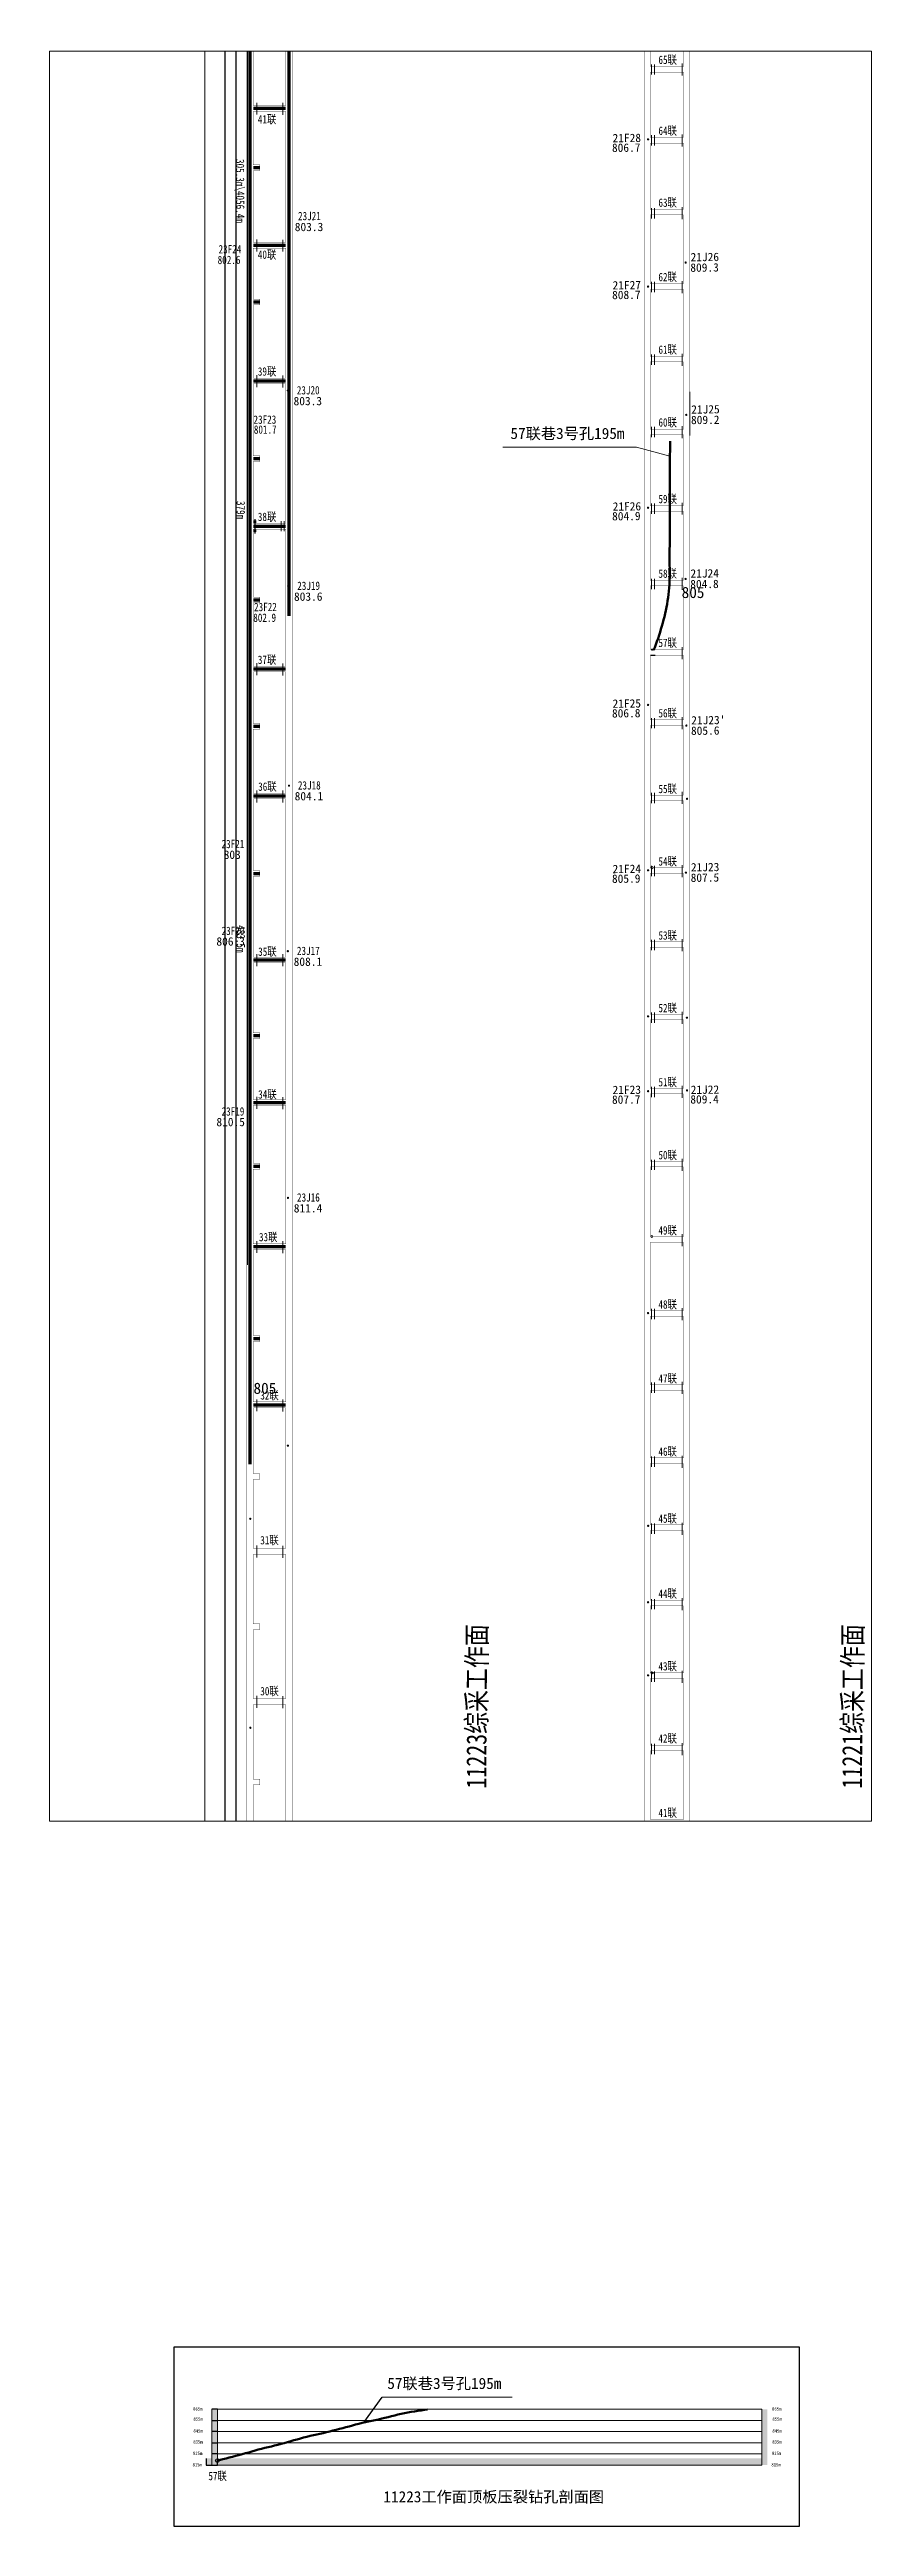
# Model space of a CAD drawing. Header units: millimetres. Extents: x 380 to 6899, y 282 to 2500.
# Drawn here: x 2695 to 3431, y 282 to 2500 of the extents above; entities that cross this region are included whole.
import ezdxf

# ---------------------------------------------------------------- set-up
doc = ezdxf.new("R2010")
doc.units = ezdxf.units.MM
doc.linetypes.add('0a10块段线', pattern=[5, 4, -1])
doc.linetypes.add('ACAD_ISO08W100', pattern=[36, 24, -3, 6, -3])
doc.layers.add('临时导线点', color=1, linetype='Continuous', lineweight=13, true_color=0xff0000)
doc.layers.add('永久导线点', color=1, linetype='Continuous', lineweight=13, true_color=0xff0000)
for name, color, linetype, lineweight in [('坐标网', 7, 'Continuous', 0), ('已掘煤巷', 7, 'Continuous', 0), ('巷道', 7, 'Continuous', 0), ('巷道名称', 7, 'Continuous', 0), ('巷道布置', 7, 'Continuous', 0), ('指北针', 7, 'Continuous', 0), ('等值线注记', 7, 'Continuous', 0), ('采区导线点', 7, 'Continuous', 0)]:
    doc.layers.add(name, color=color, linetype=linetype, lineweight=lineweight)
doc.layers.add('底图', color=7, linetype='Continuous')
doc.styles.add('hyh', font='simhei.ttf', dxfattribs={"width": 0.85})
doc.styles.get("Standard").update_dxf_attribs({"font": ''})
doc.styles.add('仿宋', font='simhei.ttf', dxfattribs={"width": 0.8})
doc.styles.add('宋体', font='SimSun.ttf')
doc.styles.add('等线体', font='simhei.ttf')
doc.styles.add('黑体', font='simhei.ttf')
doc.styles.get('Standard').set_extended_font_data('SimSun')
doc.linetypes.add('10421', pattern='A,2,[150,ltypeshp.shx,S=1,R=0,X=0,Y=1],1e-11', length=2)
doc.linetypes.add('FENCELINE1', pattern='A,0.25,-0.1,[133,ltypeshp.shx,S=0.1,R=0,X=-0.1,Y=0],-0.1,1', length=1.45)

msp = doc.modelspace()

# ---------------------------------------------------------------- texts
at = {"color": 5, "insert": (2869.2, 2401.8, 5030.9), "char_height": 7.5, "width": 24.194, "attachment_point": 1, "rotation": 270.2036, "style": '仿宋'}
msp.add_mtext('\\pxt1;305.3m\\\\4056.4m', dxfattribs=at)
at = {"color": 2, "insert": (2869.8, 2095.6, 5030.9), "char_height": 7.5, "width": 24.194, "attachment_point": 1, "rotation": 270.2036, "style": '仿宋'}
msp.add_mtext('\\pxt1;379m', dxfattribs=at)
at = {"color": 1, "insert": (2869.8, 1715.8, 5030.9), "char_height": 7.5, "width": 24.194, "attachment_point": 1, "rotation": 270.2036, "style": '仿宋'}
msp.add_mtext('\\pxt1;483.5m', dxfattribs=at)
at = {"layer": '临时导线点', "color": 0, "style": '宋体', "width": 0.8}
for s, p in [('41联', (2881.3, 2433.6, 5030.9)), ('23J21', (2917.3, 2347, 5030.9)), ('802.6', (2845.3, 2307.7, 5030.9)), ('23F24', (2846.1, 2317.3, 5030.9)), ('40联', (2881.3, 2312.4, 5030.9)), ('39联', (2881.3, 2207.8, 5030.9)), ('23J20', (2916.2, 2191, 5030.9)), ('23F23', (2877.4, 2164.7, 5030.9)), ('801.7', (2877.7, 2155.8, 5030.9)), ('38联', (2881.3, 2077.7, 5030.9)), ('23J19', (2916.6, 2015.9, 5030.9)), ('23F22', (2877.9, 1996.9, 5030.9)), ('802.9', (2877.2, 1987.3, 5030.9)), ('37联', (2881.3, 1949.7, 5030.9)), ('36联', (2881.6, 1836.1, 5030.9)), ('23J18', (2917.2, 1837.2, 5030.9)), ('23F21', (2848.8, 1784.7, 5030.9)), ('23F20', (2848.8, 1706.9, 5030.9)), ('35联', (2881.6, 1688.3, 5030.9)), ('23J17', (2916.3, 1689, 5030.9)), ('23F19', (2848.8, 1545.2, 5030.9)), ('34联', (2881.6, 1560.5, 5030.9)), ('23J16', (2916.4, 1468.2, 5030.9)), ('33联', (2882.3, 1432.7, 5030.9)), ('32联', (2883.5, 1291, 5030.9)), ('31联', (2883.5, 1161.3, 5030.9)), ('30联', (2883.5, 1026.1, 5030.9))]:
    msp.add_text(s, height=7.5, rotation=0.2036, dxfattribs=at).set_placement(p)
at = {"layer": '巷道', "style": '宋体', "width": 0.8}
for s, p in [('65联', (3240.2, 2486.9, 5030.9)), ('64联', (3240.2, 2423.4, 5030.9)), ('63联', (3240.2, 2359, 5030.9)), ('62联', (3240.2, 2292.4, 5030.9)), ('61联', (3240.2, 2227.4, 5030.9)), ('60联', (3240.2, 2162.2, 5030.9)), ('59联', (3240.2, 2093.6, 5030.9)), ('58联', (3240.2, 2026.8, 5030.9)), ('57联', (3240.2, 1964.8, 5030.9)), ('56联', (3240.2, 1901.8, 5030.9)), ('55联', (3240.2, 1834, 5030.9)), ('54联', (3240.2, 1769.1, 5030.9)), ('53联', (3240.2, 1702.8, 5030.9)), ('52联', (3240.2, 1637.8, 5030.9)), ('51联', (3240.2, 1571.4, 5030.9)), ('50联', (3240.2, 1506.1, 5030.9)), ('49联', (3240.2, 1438.7, 5030.9)), ('48联', (3240.2, 1372.4, 5030.9)), ('47联', (3240.2, 1306.1, 5030.9)), ('46联', (3240.2, 1240.6, 5030.9)), ('45联', (3240.2, 1180.6, 5030.9)), ('44联', (3240.2, 1113.4, 5030.9)), ('43联', (3240.2, 1048.4, 5030.9)), ('42联', (3240.2, 983.7, 5030.9)), ('41联', (3240.2, 917.1, 5030.9)), ('57联', (2837, 323.3, 5030.9))]:
    msp.add_text(s, height=7.5, rotation=0.2036, dxfattribs=at).set_placement(p)
at = {"layer": '巷道', "lineweight": 50, "insert": (3107.6, 2161.1, 3353.9), "char_height": 10, "attachment_point": 1}
msp.add_mtext_dynamic_manual_height_columns('57联巷3号孔195m', width=185.677, gutter_width=1, heights=[-10.3], dxfattribs=at)
at = {"layer": '巷道', "color": 0, "lineweight": 50, "insert": (2997.3, 415, 3353.9), "char_height": 10, "attachment_point": 1}
msp.add_mtext_dynamic_manual_height_columns('57联巷3号孔195m', width=185.677, gutter_width=1, heights=[-10.3], dxfattribs=at)
at = {"layer": '巷道', "lineweight": 30, "char_height": 3, "attachment_point": 1, "style": 'hyh'}
for s, insert in [('865m', (2823.3, 388.7, 5030.9)), ('855m', (2823.6, 379.6, 5030.9)), ('865m', (3342, 388.7, 5030.9)), ('855m', (3342.3, 379.6, 5030.9)), ('835m', (2823.5, 359.1, 5030.9)), ('845m', (2823.6, 369, 5030.9)), ('835m', (3342.2, 359.1, 5030.9)), ('845m', (3342.3, 369, 5030.9)), ('815m', (2822.8, 338.7, 5030.9)), ('825m', (2823.2, 348.9, 5030.9)), ('815m', (3341.4, 338.7, 5030.9)), ('825m', (3341.9, 348.9, 5030.9))]:
    msp.add_mtext_dynamic_manual_height_columns(s, width=27.407, gutter_width=1, heights=[-3], dxfattribs=dict(at, insert=insert))
at = {"layer": '巷道', "insert": (2993.8, 313.5, 5030.9), "char_height": 10, "width": 586.018, "attachment_point": 1}
msp.add_mtext('{\\fSimSun|b0|i0|c134|p2;11223工作面顶板压裂钻孔剖面图}', dxfattribs=at)
at = {"layer": '巷道名称', "style": '仿宋', "width": 0.8}
for s, p in [('11223综采工作面', (3086, 942.6, 4192.4)), ('11221综采工作面', (3422.6, 942.6, 4192.4))]:
    msp.add_text(s, height=18, rotation=89.775, dxfattribs=at).set_placement(p)
at = {"layer": '永久导线点', "color": 0, "style": '等线体'}
for s, p in [('21F28', (3199.1, 2416.8, 5030.9)), ('806.7', (3198.6, 2408.1, 5030.9)), ('21J26', (3269, 2310.2, 5030.9)), ('809.3', (3268.8, 2300.8, 5030.9)), ('21F27', (3199.1, 2285, 5030.9)), ('808.7', (3198.7, 2276.3, 5030.9)), ('21J25', (3269.6, 2173.8, 5030.9)), ('809.2', (3269.4, 2164.4, 5030.9)), ('804.9', (3198.7, 2078.2, 5030.9)), ('21F26', (3199.2, 2086.9, 5030.9)), ('804.8', (3268.7, 2017.4, 5030.9)), ('21J24', (3268.9, 2026.9, 5030.9)), ('806.8', (3198.6, 1901.7, 5030.9)), ('21F25', (3199.1, 1910.4, 5030.9)), ("21J23'", (3269.6, 1895.5, 5030.9)), ('805.6', (3269.4, 1886.1, 5030.9)), ('805.9', (3198.6, 1753.6, 5030.9)), ('21F24', (3199.1, 1762.3, 5030.9)), ('21J23', (3269.3, 1763.9, 5030.9)), ('807.5', (3269.1, 1754.5, 5030.9)), ('807.7', (3198.6, 1555.8, 5030.9)), ('21F23', (3199.1, 1564.5, 5030.9)), ('809.4', (3268.8, 1556, 5030.9)), ('21J22', (3269.1, 1564.6, 5030.9))]:
    msp.add_text(s, height=7.5, rotation=0.5847, dxfattribs=at).set_placement(p)
at = {"layer": '等值线注记', "color": 7, "style": '黑体'}
for p in [(3261, 2008.7, 5030.9), (2877.4, 1296.1, 5030.9)]:
    msp.add_text('805', height=10, dxfattribs=at).set_placement(p)
at = {"layer": '采区导线点', "color": 0, "style": '等线体'}
for s, p in [('803.3', (2914.4, 2337.2, 5030.9)), ('803.3', (2913.3, 2181.3, 5030.9)), ('803.6', (2913.7, 2006.2, 5030.9)), ('804.1', (2914.3, 1827.5, 5030.9)), ('803', (2850.7, 1775.1, 5030.9)), ('806.3', (2844.2, 1697.4, 5030.9)), ('808.1', (2913.4, 1679.3, 5030.9)), ('810.5', (2844.2, 1535.7, 5030.9)), ('811.4', (2913.5, 1458.5, 5030.9))]:
    msp.add_text(s, height=7.5, rotation=0.2036, dxfattribs=at).set_placement(p)

# ---------------------------------------------------------------- blocks, each defined once
blk = doc.blocks.new('A$C5287532C')
at = {"color": 1, "ltscale": 5, "const_width": 0.871}
for points in [[(0, 3.1), (9.5, 3.1)], [(0, 0.4), (9.5, 0.4)]]:
    blk.add_lwpolyline(points, dxfattribs=at)
blk = doc.blocks.new('A$C38615BD1')
at = {"color": 1, "lineweight": 25}
for p, q in [((0, 1.1), (9.2, 1.1)), ((1.8, 2.2), (1.8, 0)), ((2.9, 2.2), (2.9, 0)), ((9.2, 1.1), (12.8, 1.1)), ((9.9, 2.2), (9.9, 0)), ((11, 2.2), (11, 0))]:
    blk.add_line(p, q, dxfattribs=at)

# ---------------------------------------------------------------- hatches: boundary and pattern name
at = {"layer": '指北针', "lineweight": 30, "true_color": 0xc7c8ca}
h = msp.add_hatch(color=9, dxfattribs=at)
h.dxf.hatch_style = 1
h.paths.add_polyline_path([(2845, 386.9), (2840, 386.9), (2840, 376.9), (2845, 376.9)])
h.paths.add_polyline_path([(2845, 366.9), (2840, 366.9), (2840, 356.9), (2845, 356.9)])
h.paths.add_polyline_path([(2845, 344.4), (2845, 346.9), (2840, 346.9), (2840, 336.9), (2845, 336.9), (2845, 341.2, -0.414214), (2843.4, 342.8, -0.414214)])
h.paths.add_polyline_path([(2845, 344.4, 0.414214), (2843.4, 342.8, 0.414214), (2845, 341.2)], flags=17)
at = {"layer": '指北针', "lineweight": 20, "true_color": 0xc7c8ca}
h = msp.add_hatch(color=9, dxfattribs=at)
h.dxf.hatch_style = 1
h.paths.add_polyline_path([(3337.7, 386.9), (3332.7, 386.9), (3332.7, 376.9), (3337.7, 376.9)])
h.paths.add_polyline_path([(3337.7, 366.9), (3332.7, 366.9), (3332.7, 356.9), (3337.7, 356.9)])
h.paths.add_polyline_path([(3337.7, 344.4), (3337.7, 346.9), (3332.7, 346.9), (3332.7, 336.9), (3337.7, 336.9), (3337.7, 341.2, -0.414214), (3336.1, 342.8, -0.414214)])
h.paths.add_polyline_path([(3337.7, 344.4, 0.414214), (3336.1, 342.8, 0.414214), (3337.7, 341.2)], flags=17)
at = {"layer": '指北针', "lineweight": 30}
h = msp.add_hatch(color=4, dxfattribs=at)
h.dxf.hatch_style = 1
h.paths.add_polyline_path([(2840, 346.9), (2840, 356.9), (2845, 356.9), (2845, 346.9)])
h.paths.add_polyline_path([(2840, 366.9), (2840, 376.9), (2845, 376.9), (2845, 366.9)])
at = {"layer": '指北针', "lineweight": 20}
h = msp.add_hatch(color=4, dxfattribs=at)
h.dxf.hatch_style = 1
h.paths.add_polyline_path([(3337.7, 356.9), (3332.7, 356.9), (3332.7, 346.9), (3337.7, 346.9)])
h.paths.add_polyline_path([(3337.7, 376.9), (3332.7, 376.9), (3332.7, 366.9), (3337.7, 366.9)])
at = {"layer": '指北针', "lineweight": 30}
h = msp.add_hatch(color=7, dxfattribs=at)
h.dxf.hatch_style = 1
h.paths.add_polyline_path([(2835, 336.9), (3332.7, 336.9), (3332.7, 342.8), (2835, 342.8)])

# ---------------------------------------------------------------- linework, layer by layer
msp.add_line((2976.1, 374.9, 5030.9), (2992.8, 397.6, 5030.9))
at = {"color": 5, "const_width": 3, "elevation": 5030.9}
for points in [[(2874.3, 2498.3), (2874.3, 2095.4)], [(2877.2, 2447.1), (2906.3, 2447.1)], [(2877.2, 2394), (2883.2, 2394)], [(2877.2, 2324.6), (2906.3, 2324.6)], [(2877.2, 2273.8), (2883.2, 2273.8)], [(2877.2, 2203.1), (2906.3, 2203.1)], [(2877.2, 2133.5), (2883.2, 2133.5)]]:
    msp.add_lwpolyline(points, dxfattribs=at)
at = {"color": 1, "const_width": 3, "elevation": 5030.9}
for points in [[(2909.3, 2498.3), (2909.3, 1992.7)], [(2874.3, 1716.4), (2874.3, 1411.7)], [(2874.3, 1716.4), (2874.3, 1232.9)], [(2906.3, 1684.7), (2877.2, 1684.7)], [(2877.2, 1616.8), (2883.2, 1616.8)], [(2906.3, 1556.9), (2877.2, 1556.9)], [(2877.2, 1499.9), (2883.2, 1499.9)], [(2906.3, 1427.8), (2877.2, 1427.8)], [(2883.2, 1345.6), (2877.2, 1345.6)], [(2906.3, 1286.1), (2877.2, 1286.1)], [(2906.3, 1286.1), (2877.2, 1286.1)]]:
    msp.add_lwpolyline(points, dxfattribs=at)
at = {"color": 2, "const_width": 3, "elevation": 5030.9}
for points in [[(2874.3, 2095.4), (2874.3, 1716.4)], [(2871.4, 2073), (2871.6, 2073)], [(2877.2, 2073), (2906.3, 2073)], [(2877.2, 2007), (2883.2, 2007)], [(2877.2, 1945.1), (2906.3, 1945.1)], [(2877.2, 1893.8), (2883.2, 1893.8)], [(2906.3, 1831.3), (2877.2, 1831.3)], [(2877.2, 1762), (2883.2, 1762)]]:
    msp.add_lwpolyline(points, dxfattribs=at)
msp.add_lwpolyline([(2806.2, 442.7), (3366.3, 442.7), (3366.3, 281.9), (2806.2, 281.9)], close=True)
at = {"layer": '坐标网', "linetype": 'Continuous', "ltscale": 10}
msp.add_line((2833.8, 2498.3, 5030.9), (2833.8, 913.3, 5030.9), dxfattribs=at)
at = {"layer": '已掘煤巷', "ltscale": 5, "const_width": 0.3, "elevation": 5030.9}
for points in [[(2871.4, 1411.7), (2871.4, 2498.3)], [(2871.4, 913.3), (2871.4, 2498.3)], [(2877.2, 2449.6), (2877.2, 2498.3)], [(2906.3, 2449.6), (2906.3, 2498.3)], [(2912.3, 913.3), (2912.3, 2498.3)], [(3233, 2484.6), (3233, 2498.3)], [(3262.6, 2484.6), (3262.6, 2498.3)], [(3233, 2421.1), (3233, 2479.6)], [(3262.6, 2421.1), (3262.6, 2479.6)], [(2877.2, 2449.6), (2906.3, 2449.6)], [(2877.2, 2396.5), (2877.2, 2444.6)], [(2877.2, 2444.6), (2906.3, 2444.6)], [(2906.3, 2327.1), (2906.3, 2444.6)], [(2877.2, 2396.5), (2883.2, 2396.5)], [(2883.2, 2396.5), (2883.2, 2391.5)], [(3233, 2356.7), (3233, 2416.1)], [(3262.6, 2356.7), (3262.6, 2416.1)], [(2877.2, 2327.1), (2877.2, 2391.5)], [(2877.2, 2391.5), (2883.2, 2391.5)], [(3233, 2290.1), (3233, 2351.7)], [(3262.6, 2290.1), (3262.6, 2351.7)], [(2906.3, 2327.1), (2877.2, 2327.1)], [(2877.2, 2276.3), (2877.2, 2322.1)], [(2877.2, 2322.1), (2906.3, 2322.1)], [(2906.3, 2322.1), (2877.2, 2322.1)], [(2906.3, 2205.6), (2906.3, 2322.1)], [(3233, 2225.1), (3233, 2285.1)], [(3262.6, 2225.1), (3262.6, 2285.1)], [(2877.2, 2276.3), (2883.2, 2276.3)], [(2877.2, 2205.6), (2877.2, 2271.3)], [(2877.2, 2271.3), (2883.2, 2271.3)], [(2883.2, 2276.3), (2883.2, 2271.3)], [(3233, 2159.9), (3233, 2220.1)], [(3262.6, 2159.9), (3262.6, 2220.1)], [(2877.2, 2205.6), (2906.3, 2205.6)], [(2877.2, 2136), (2877.2, 2200.6)], [(2877.2, 2200.6), (2906.3, 2200.6)], [(2906.3, 2075.5), (2906.3, 2200.6)], [(3233, 2091.3), (3233, 2154.9)], [(3262.6, 2091.3), (3262.6, 2154.9)], [(2877.2, 2136), (2883.2, 2136)], [(2877.2, 2075.5), (2877.2, 2131)], [(2877.2, 2131), (2883.2, 2131)], [(2883.2, 2136), (2883.2, 2131)], [(3233, 2024.5), (3233, 2086.3)], [(3262.6, 2024.5), (3262.6, 2086.3)], [(2877.2, 2075.5), (2906.3, 2075.5)], [(2877.2, 2009.5), (2877.2, 2070.5)], [(2877.2, 2070.5), (2906.3, 2070.5)], [(2906.3, 1947.6), (2906.3, 2070.5)], [(3233, 1962.5), (3233, 2019.5)], [(3262.6, 1962.5), (3262.6, 2019.5)], [(2877.2, 2009.5), (2883.2, 2009.5)], [(2877.2, 1947.6), (2877.2, 2004.5)], [(2877.2, 2004.5), (2883.2, 2004.5)], [(2883.2, 2009.5), (2883.2, 2004.5)], [(3233, 1917.8), (3233, 1957.5)], [(3262.6, 1917.8), (3262.6, 1957.5)], [(2877.2, 1947.6), (2906.3, 1947.6)], [(2877.2, 1896.3), (2877.2, 1942.6)], [(2877.2, 1942.6), (2906.3, 1942.6)], [(2906.3, 1833.8), (2906.3, 1942.6)], [(3233, 1899.5), (3233, 1917.8)], [(3262.6, 1899.5), (3262.6, 1917.8)], [(2877.2, 1896.3), (2883.2, 1896.3)], [(2877.2, 1833.8), (2877.2, 1891.3)], [(2877.2, 1891.3), (2883.2, 1891.3)], [(2883.2, 1896.3), (2883.2, 1891.3)], [(3233, 1832.2), (3233, 1894.5)], [(3262.6, 1832.2), (3262.6, 1894.5)], [(2906.3, 1833.8), (2877.2, 1833.8)], [(2877.2, 1764.5), (2877.2, 1828.8)], [(2906.3, 1828.8), (2877.2, 1828.8)], [(2906.3, 1687.2), (2906.3, 1828.8)], [(3233, 1767.3), (3233, 1827.2)], [(3262.6, 1767.3), (3262.6, 1827.2)], [(2877.2, 1764.5), (2883.2, 1764.5)], [(2877.2, 1687.2), (2877.2, 1759.5)], [(2877.2, 1759.5), (2883.2, 1759.5)], [(2883.2, 1764.5), (2883.2, 1759.5)], [(3233, 1701), (3233, 1762.3)], [(3262.6, 1701), (3262.6, 1762.3)], [(2906.3, 1687.2), (2877.2, 1687.2)], [(3233, 1636), (3233, 1696)], [(3262.6, 1701), (3262.6, 1705.1)], [(3262.6, 1636), (3262.6, 1696)], [(2877.2, 1619.3), (2877.2, 1682.2)], [(2906.3, 1682.2), (2877.2, 1682.2)], [(2906.3, 1559.4), (2906.3, 1682.2)], [(2877.2, 1619.3), (2883.2, 1619.3)], [(2883.2, 1619.3), (2883.2, 1614.3)], [(3233, 1569.6), (3233, 1631)], [(3262.6, 1569.6), (3262.6, 1631)], [(2877.2, 1559.4), (2877.2, 1614.3)], [(2877.2, 1614.3), (2883.2, 1614.3)], [(2906.3, 1559.4), (2877.2, 1559.4)], [(2877.2, 1502.4), (2877.2, 1554.4)], [(2906.3, 1554.4), (2877.2, 1554.4)], [(2906.3, 1433.8), (2906.3, 1554.4)], [(3233, 1504.3), (3233, 1564.6)], [(3262.6, 1504.3), (3262.6, 1564.6)], [(2877.2, 1502.4), (2883.2, 1502.4)], [(2877.2, 1433.8), (2877.2, 1497.4)], [(2877.2, 1497.4), (2883.2, 1497.4)], [(2883.2, 1502.4), (2883.2, 1497.4)], [(3233, 1436.9), (3233, 1499.3)], [(3262.6, 1436.9), (3262.6, 1499.3)], [(2877.2, 1430.3), (2877.2, 1433.8)], [(2906.3, 1430.3), (2877.2, 1430.3)], [(2877.2, 1411.7), (2877.2, 1425.3)], [(2906.3, 1425.3), (2877.2, 1425.3)], [(2877.2, 1348.1), (2877.2, 1425.3)], [(2906.3, 1425.3), (2877.2, 1425.3)], [(2906.3, 1430.3), (2906.3, 1433.8)], [(2906.3, 1411.7), (2906.3, 1425.3)], [(2906.3, 1288.8), (2906.3, 1425.3)], [(3233, 1411.7), (3233, 1431.9)], [(3233, 1370.6), (3233, 1431.9)], [(3262.6, 1411.7), (3262.6, 1431.9)], [(3262.6, 1370.6), (3262.6, 1431.9)], [(3233, 1304.2), (3233, 1365.6)], [(3262.6, 1304.2), (3262.6, 1365.6)], [(2877.2, 1348.1), (2883.2, 1348.1)], [(2877.2, 1288.8), (2877.2, 1343.1)], [(2877.2, 1343.1), (2883.2, 1343.1)], [(2883.2, 1348.1), (2883.2, 1343.1)], [(2906.3, 1288.8), (2877.2, 1288.8)], [(3233, 1238.7), (3233, 1299.2)], [(3262.6, 1238.7), (3262.6, 1299.2)], [(2877.2, 1224.6), (2877.2, 1283.5)], [(2906.3, 1283.5), (2877.2, 1283.5)], [(2906.3, 1157.8), (2906.3, 1283.5)], [(2877.2, 1224.6), (2883.2, 1224.6)], [(2883.2, 1224.6), (2883.2, 1219.6)], [(3233, 1225.7), (3233, 1233.7)], [(3233, 1178.7), (3233, 1225.7)], [(3262.6, 1225.7), (3262.6, 1233.7)], [(3262.6, 1178.7), (3262.6, 1225.7)], [(2877.2, 1157.8), (2877.2, 1219.6)], [(2877.2, 1219.6), (2883.2, 1219.6)], [(2906.3, 1157.8), (2877.2, 1157.8)], [(2877.2, 1090), (2877.2, 1152.5)], [(2906.3, 1152.5), (2877.2, 1152.5)], [(2906.3, 1023.2), (2906.3, 1152.5)], [(2877.2, 1090), (2883.2, 1090)], [(2883.2, 1090), (2883.2, 1085)], [(3262.6, 1046.2), (3262.6, 1106.2)], [(2877.2, 1023.2), (2877.2, 1085)], [(2877.2, 1085), (2883.2, 1085)], [(2906.3, 1023.2), (2877.2, 1023.2)], [(3233, 981.5), (3233, 1041.2)], [(3262.6, 981.5), (3262.6, 1041.2)], [(2877.2, 951), (2877.2, 1017.9)], [(2906.3, 1017.9), (2877.2, 1017.9)], [(2906.3, 913.3), (2906.3, 1017.9)], [(2877.2, 951), (2883.2, 951)], [(2877.2, 913.3), (2877.2, 946)], [(2877.2, 946), (2883.2, 946)], [(2883.2, 951), (2883.2, 946)]]:
    msp.add_lwpolyline(points, dxfattribs=at)
at = {"layer": '巷道'}
for p, q in [((3220.5, 2143.7, 5030.9), (3100.9, 2143.7, 5030.9)), ((3220.5, 2143.7, 5030.9), (3148.2, 2143.7, 5030.9)), ((3250.5, 2135.7, 5030.9), (3220.5, 2143.7, 5030.9))]:
    msp.add_line(p, q, dxfattribs=at)
at = {"layer": '巷道', "lineweight": 30}
for p, q in [((3233, 1957.5, 5030.9), (3237.4, 1957.5, 5030.9)), ((2845, 386.9, 5030.9), (2840, 386.9, 5030.9)), ((2840, 376.9, 5030.9), (2845, 376.9, 5030.9)), ((2845, 366.9, 5030.9), (2840, 366.9, 5030.9)), ((2840, 356.9, 5030.9), (2845, 356.9, 5030.9)), ((2835, 342.8, 5030.9), (2835, 336.9, 5030.9)), ((2835, 336.9, 5030.9), (2845, 336.9, 5030.9)), ((2845, 346.9, 5030.9), (2840, 346.9, 5030.9)), ((2845, 336.9, 5030.9), (2845, 340.9, 5030.9))]:
    msp.add_line(p, q, dxfattribs=at)
at = {"layer": '巷道', "lineweight": 20}
for p, q in [((2840, 386.9, 5030.9), (2840, 336.9, 5030.9)), ((2845, 386.9, 5030.9), (2845, 336.9, 5030.9))]:
    msp.add_line(p, q, dxfattribs=at)
at = {"layer": '巷道', "linetype": '10421', "lineweight": 20}
for p, q in [((2845, 386.9, 5030.9), (3332.7, 386.9, 5030.9)), ((3332.7, 386.9, 5030.9), (3332.7, 336.9, 5030.9)), ((2845, 376.9, 5030.9), (3332.7, 376.9, 5030.9)), ((2845, 366.9, 5030.9), (3332.7, 366.9, 5030.9)), ((2845, 356.9, 5030.9), (3332.7, 356.9, 5030.9)), ((2835, 336.9, 5030.9), (3332.7, 336.9, 5030.9)), ((2845, 346.9, 6707.8), (3332.7, 346.9, 6185.7))]:
    msp.add_line(p, q, dxfattribs=at)
at = {"layer": '巷道', "color": 0}
msp.add_line((3109.1, 397.6, 5030.9), (2992.8, 397.6, 5030.9), dxfattribs=at)
at = {"layer": '巷道', "color": 1, "elevation": 5030.9}
msp.add_lwpolyline([(2694.6, 2498.3), (3431.1, 2498.3), (3431.1, 913.3), (2694.6, 913.3)], close=True, dxfattribs=at)
at = {"layer": '巷道', "ltscale": 5, "const_width": 0.3, "elevation": 5030.9}
for points in [[(3227.7, 1917.8), (3227.7, 2498.3)], [(3233, 2484.6), (3262.6, 2484.6)], [(3268.1, 1917.8), (3268.1, 2498.3)], [(3233, 2479.6), (3262.6, 2479.6)], [(3233, 2421.1), (3262.6, 2421.1)], [(3233, 2416.1), (3262.6, 2416.1)], [(3233, 2356.7), (3262.6, 2356.7)], [(3233, 2351.7), (3262.6, 2351.7)], [(3233, 2290.1), (3262.6, 2290.1)], [(3233, 2285.1), (3262.6, 2285.1)], [(3233, 2225.1), (3262.6, 2225.1)], [(3233, 2220.1), (3262.6, 2220.1)], [(3233, 2159.9), (3262.6, 2159.9)], [(3233, 2154.9), (3262.6, 2154.9)], [(3233, 2091.3), (3262.6, 2091.3)], [(3233, 2086.3), (3262.6, 2086.3)], [(3233, 2024.5), (3262.6, 2024.5)], [(3233, 2019.5), (3262.6, 2019.5)], [(3233, 1957.5), (3262.6, 1957.5)], [(3227.7, 913.3), (3227.7, 1917.8)], [(3268.1, 913.3), (3268.1, 1917.8)], [(3233, 1899.5), (3262.6, 1899.5)], [(3233, 1894.5), (3262.6, 1894.5)], [(3233, 1832.2), (3262.6, 1832.2)], [(3233, 1827.2), (3262.6, 1827.2)], [(3233, 1767.3), (3262.6, 1767.3)], [(3233, 1762.3), (3262.6, 1762.3)], [(3233, 1701), (3262.6, 1701)], [(3233, 1696), (3262.6, 1696)], [(3233, 1636), (3262.6, 1636)], [(3233, 1631), (3262.6, 1631)], [(3233, 1569.6), (3262.6, 1569.6)], [(3233, 1564.6), (3262.6, 1564.6)], [(3233, 1504.3), (3262.6, 1504.3)], [(3233, 1499.3), (3262.6, 1499.3)], [(3233, 1436.9), (3262.6, 1436.9)], [(3233, 1431.9), (3262.6, 1431.9)], [(3233, 1431.9), (3262.6, 1431.9)], [(3233, 1370.6), (3262.6, 1370.6)], [(3233, 1365.6), (3262.6, 1365.6)], [(3233, 1304.2), (3262.6, 1304.2)], [(3233, 1299.2), (3262.6, 1299.2)], [(3233, 1238.7), (3262.6, 1238.7)], [(3233, 1233.7), (3262.6, 1233.7)], [(3233, 1178.7), (3262.6, 1178.7)], [(3233, 1111.2), (3233, 1173.7)], [(3233, 1173.7), (3262.6, 1173.7)], [(3262.6, 1111.2), (3262.6, 1173.7)], [(3233, 1111.2), (3262.6, 1111.2)], [(3233, 1046.2), (3233, 1106.2)], [(3233, 1106.2), (3262.6, 1106.2)], [(3233, 1046.2), (3262.6, 1046.2)], [(3233, 1041.2), (3262.6, 1041.2)], [(3233, 981.5), (3262.6, 981.5)], [(3233, 914.9), (3233, 976.5)], [(3233, 976.5), (3262.6, 976.5)], [(3262.6, 914.9), (3262.6, 976.5)], [(3233, 914.9), (3262.6, 914.9)]]:
    msp.add_lwpolyline(points, dxfattribs=at)
at = {"layer": '巷道', "elevation": 5030.9}
msp.add_lwpolyline([(3268.2, 2154.3), (3268.2, 2157.3), (3268.2, 2160.3), (3268.2, 2163.3), (3268.2, 2166.3), (3268.2, 2169.3), (3268.2, 2172.3), (3268.2, 2175.3), (3268.2, 2178.3), (3268.2, 2181.3), (3268.2, 2184.3), (3268.2, 2187.3), (3268.2, 2190.3), (3268.2, 2193.3)], dxfattribs=at)
at = {"layer": '巷道', "color": 1, "lineweight": 50, "elevation": 5030.9}
for points in [[(3236.2, 1962.5), (3236.9, 1964.3), (3237.9, 1967.1), (3238.8, 1969.8), (3239.8, 1972.6), (3240.7, 1975.4), (3241.6, 1978.1), (3242.4, 1980.9), (3243.2, 1983.6), (3244, 1986.4), (3244.8, 1989.2), (3245.5, 1992), (3246.2, 1994.8), (3246.8, 1997.6), (3247.4, 2000.5), (3247.9, 2003.3), (3248.4, 2006.2), (3248.8, 2009.1), (3249.2, 2012), (3249.5, 2014.9), (3249.8, 2017.8), (3250, 2020.6), (3250.2, 2023.5), (3250.2, 2026.4), (3250.3, 2029.3), (3250.3, 2032.2), (3250.3, 2035.1), (3250.2, 2038), (3250.2, 2040.9), (3250.2, 2043.8), (3250.2, 2046.7), (3250.2, 2049.7), (3250.2, 2052.6), (3250.3, 2055.5), (3250.4, 2058.4), (3250.4, 2061.3), (3250.4, 2064.2), (3250.4, 2067.1), (3250.4, 2070.1), (3250.4, 2073), (3250.5, 2075.9), (3250.5, 2078.8), (3250.4, 2081.6), (3250.4, 2084.5), (3250.4, 2087.4), (3250.4, 2090.3), (3250.4, 2093.3), (3250.5, 2096.2), (3250.5, 2099.1), (3250.5, 2102.1), (3250.5, 2105), (3250.4, 2107.9), (3250.3, 2110.8), (3250.3, 2113.8), (3250.3, 2116.7), (3250.3, 2119.6), (3250.3, 2122.5), (3250.3, 2125.4), (3250.3, 2128.4), (3250.4, 2131.3), (3250.4, 2134.2), (3250.5, 2137.2), (3250.6, 2140.2), (3250.7, 2143.1), (3250.8, 2146.1), (3250.8, 2149.1)], [(2845, 340.9), (2846.9, 341.4), (2849.9, 342.1), (2852.8, 342.8), (2855.7, 343.5), (2858.6, 344.2), (2861.5, 345), (2864.4, 345.8), (2867.3, 346.6), (2870.2, 347.4), (2873.1, 348.2), (2875.9, 349.1), (2878.8, 349.9), (2881.7, 350.7), (2884.6, 351.4), (2887.5, 352.2), (2890.4, 352.9), (2893.4, 353.6), (2896.3, 354.3), (2899.2, 355.1), (2902.1, 355.8), (2905, 356.6), (2907.9, 357.4), (2910.7, 358.3), (2913.6, 359.1), (2916.5, 359.9), (2919.4, 360.7), (2922.3, 361.5), (2925.2, 362.2), (2928.1, 362.9), (2931.1, 363.5), (2934, 364.2), (2936.9, 364.8), (2939.8, 365.5), (2942.8, 366.3), (2945.7, 367), (2948.6, 367.8), (2951.5, 368.5), (2954.4, 369.2), (2957.3, 369.9), (2960.2, 370.7), (2963.1, 371.5), (2966, 372.3), (2968.9, 373.1), (2971.8, 373.9), (2974.7, 374.6), (2977.6, 375.3), (2980.5, 375.9), (2983.5, 376.6), (2986.4, 377.2), (2989.3, 377.8), (2992.3, 378.5), (2995.2, 379.2), (2998.1, 379.9), (3001, 380.6), (3003.9, 381.3), (3006.8, 382), (3009.8, 382.7), (3012.7, 383.3), (3015.6, 383.9), (3018.6, 384.4), (3021.5, 384.9), (3024.5, 385.4), (3027.5, 385.8), (3030.5, 386.2), (3033.4, 386.6)]]:
    msp.add_lwpolyline(points, dxfattribs=at)
at = {"layer": '巷道', "color": 4, "ltscale": 5, "const_width": 0.3, "elevation": 5030.9}
msp.add_lwpolyline([(3233, 1962.5), (3262.6, 1962.5)], dxfattribs=at)
at = {"layer": '巷道', "color": 0, "const_width": 1, "elevation": 5030.9}
msp.add_lwpolyline([(3230.4, 1109.5, 1), (3231.4, 1109.5, 1)], format="xyb", close=True, dxfattribs=at)
at = {"layer": '巷道', "color": 150, "linetype": '0a10块段线', "ltscale": 3, "const_width": 0.125, "elevation": 5030.9}
msp.add_lwpolyline([(3262.6, 943), (3262.6, 939.1)], dxfattribs=at)
at = {"layer": '巷道'}
for centre, radius in [((3234.2, 1962.5, 5030.9), 0.367), ((3236.2, 1962.5, 5030.9), 0.37)]:
    msp.add_circle(centre, radius, dxfattribs=at)
at = {"layer": '巷道', "color": 1}
for centre, radius in [((3235.2, 1962.5, 5030.9), 0.369), ((3234.5, 1767.3, 5030.9), 1), ((3234.2, 1436.9, 5030.9), 0.837)]:
    msp.add_circle(centre, radius, dxfattribs=at)
at = {"layer": '巷道', "color": 1, "lineweight": -3}
msp.add_circle((3234.5, 1046.2, 6707.8), 0.805, dxfattribs=at)
at = {"layer": '巷道', "color": 1, "lineweight": 30}
msp.add_circle((2845, 340.9, 5030.9), 1.61, dxfattribs=at)
at = {"layer": '巷道布置', "color": 1, "linetype": 'FENCELINE1', "lineweight": -3, "ltscale": 15, "elevation": 5030.9}
for points in [[(2851.6, 2498.3), (2851.6, 913.3)], [(2871.6, 2498.3), (2871.6, 1411.7)]]:
    msp.add_lwpolyline(points, dxfattribs=at)
at = {"layer": '巷道布置', "color": 1, "linetype": 'ACAD_ISO08W100', "lineweight": 120, "ltscale": 1.2, "const_width": 1.2, "elevation": 5030.9}
msp.add_lwpolyline([(2861.7, 913.3), (2861.8, 2498.3)], dxfattribs=at)
at = {"layer": '底图', "color": 3, "ltscale": 5, "const_width": 0.871, "elevation": 5030.9}
for points in [[(3261.4, 2487.4), (3261.4, 2476.4)], [(2880.3, 2452.4), (2880.3, 2441.4)], [(2903.6, 2452.2), (2903.6, 2441.2)], [(3261.4, 2423.9), (3261.4, 2412.9)], [(3261.4, 2358.7), (3261.4, 2347.7)], [(2880.3, 2329.9), (2880.3, 2318.9)], [(2903.6, 2329.7), (2903.6, 2318.7)], [(3261.4, 2292.6), (3261.4, 2281.6)], [(3261.4, 2227.5), (3261.4, 2216.5)], [(2880.3, 2208.4), (2880.3, 2197.4)], [(2903.6, 2208.2), (2903.6, 2197.2)], [(3261.4, 2162.7), (3261.4, 2151.7)], [(3261.4, 2094.2), (3261.4, 2083.2)], [(3261.4, 2026.8), (3261.4, 2015.8)], [(3261.4, 1964.8), (3261.4, 1953.8)], [(2880.3, 1950.4), (2880.3, 1939.4)], [(2903.6, 1950.1), (2903.6, 1939.1)], [(3261.4, 1902.1), (3261.4, 1891.1)], [(2880.3, 1836.6), (2880.3, 1825.6)], [(2903.6, 1836.4), (2903.6, 1825.4)], [(3261.4, 1835.2), (3261.4, 1824.2)], [(3261.4, 1769.6), (3261.4, 1758.6)], [(2880.3, 1690), (2880.3, 1679)], [(2903.6, 1689.8), (2903.6, 1678.8)], [(3261.4, 1703.4), (3261.4, 1692.4)], [(3261.4, 1638.4), (3261.4, 1627.4)], [(2880.3, 1562.3), (2880.3, 1551.3)], [(2903.6, 1562), (2903.6, 1551)], [(3261.4, 1571.9), (3261.4, 1560.9)], [(3261.4, 1506.6), (3261.4, 1495.6)], [(2880.3, 1433.1), (2880.3, 1422.1)], [(2903.6, 1432.9), (2903.6, 1421.9)], [(3261.4, 1439.2), (3261.4, 1428.2)], [(3261.4, 1373), (3261.4, 1362)], [(2880.3, 1291.3), (2880.3, 1280.3)], [(2903.6, 1291.1), (2903.6, 1280.1)], [(3261.4, 1307), (3261.4, 1296)], [(3261.4, 1240.7), (3261.4, 1229.7)], [(3261.4, 1180.7), (3261.4, 1169.7)], [(2880.3, 1160.3), (2880.3, 1149.3)], [(2903.6, 1160.1), (2903.6, 1149.1)], [(3261.4, 1113.2), (3261.4, 1102.2)], [(3261.4, 1048.2), (3261.4, 1037.2)], [(2880.3, 1025.7), (2880.3, 1014.7)], [(2903.6, 1025.5), (2903.6, 1014.5)], [(3261.4, 983.4), (3261.4, 972.4)]]:
    msp.add_lwpolyline(points, dxfattribs=at)
at = {"layer": '采区导线点', "color": 0, "const_width": 1, "elevation": 5030.9}
for points in [[(3230.4, 2419.4, 1), (3231.4, 2419.4, 1)], [(2908.7, 2350.4, 1), (2909.7, 2350.4, 1)], [(2874.1, 2321.9, 1), (2875.1, 2321.9, 1)], [(3264.1, 2309.1, 1), (3265.1, 2309.1, 1)], [(3230.4, 2287.6, 1), (3231.4, 2287.6, 1)], [(2907.7, 2194.5, 1), (2908.7, 2194.5, 1)], [(3264.6, 2172.7, 1), (3265.6, 2172.7, 1)], [(2874.1, 2168.7, 1), (2875.1, 2168.7, 1)], [(3230.4, 2089.5, 1), (3231.4, 2089.5, 1)], [(2908, 2019.4, 1), (2909, 2019.4, 1)], [(3264, 2025.8, 1), (3265, 2025.8, 1)], [(2874.1, 2008.4, 1), (2875.1, 2008.4, 1)], [(3230.4, 1913, 1), (3231.4, 1913, 1)], [(3264.7, 1894.5, 1), (3265.7, 1894.5, 1)], [(2908.7, 1840.7, 1), (2909.7, 1840.7, 1)], [(3265.3, 1828.9, 1), (3266.3, 1828.9, 1)], [(2874.1, 1789.6, 1), (2875.1, 1789.6, 1)], [(3230.4, 1764.9, 1), (3231.4, 1764.9, 1)], [(3264.3, 1762.8, 1), (3265.3, 1762.8, 1)], [(2874.1, 1711.8, 1), (2875.1, 1711.8, 1)], [(2907.7, 1692.5, 1), (2908.7, 1692.5, 1)], [(3230.4, 1634.1, 1), (3231.4, 1634.1, 1)], [(3265.2, 1632.9, 1), (3266.2, 1632.9, 1)], [(3230.4, 1567.1, 1), (3231.4, 1567.1, 1)], [(3265.3, 1567.8, 1), (3266.3, 1567.8, 1)], [(2874.1, 1550.2, 1), (2875.1, 1550.2, 1)], [(2907.8, 1471.6, 1), (2908.8, 1471.6, 1)], [(2874.1, 1356.1, 1), (2875.1, 1356.1, 1)], [(3230.4, 1368.4, 1), (3231.4, 1368.4, 1)], [(2907.7, 1249.7, 1), (2908.7, 1249.7, 1)], [(2874, 1184.2, 1), (2875, 1184.2, 1)], [(3230.5, 1177.9, 1), (3231.5, 1177.9, 1)], [(3230.4, 1044, 1), (3231.4, 1044, 1)], [(2874.1, 997.1, 1), (2875.1, 997.1, 1)]]:
    msp.add_lwpolyline(points, format="xyb", close=True, dxfattribs=at)

# ---------------------------------------------------------------- block references
at = {"layer": '底图', "color": 7, "lineweight": 25}
for name, p, rotation in [('A$C5287532C', (3237.1, 2477.2, 5030.9), 90), ('A$C5287532C', (3237.1, 2413.7, 5030.9), 90), ('A$C5287532C', (3237.1, 2348.5, 5030.9), 90), ('A$C5287532C', (3237.1, 2282.4, 5030.9), 90), ('A$C5287532C', (3237.1, 2217.3, 5030.9), 90), ('A$C5287532C', (3237.1, 2152.5, 5030.9), 90), ('A$C5287532C', (3237.1, 2084, 5030.9), 90), ('A$C38615BD1', (2877.6, 2079.2, 5030.9), 270), ('A$C5287532C', (2901.9, 2077.8, 5030.9), 270), ('A$C5287532C', (3237.1, 2016.6, 5030.9), 90), ('A$C5287532C', (3237.1, 1891.9, 5030.9), 90), ('A$C5287532C', (3237.1, 1825, 5030.9), 90), ('A$C5287532C', (3237.1, 1759.4, 5030.9), 90), ('A$C5287532C', (3237.1, 1693.2, 5030.9), 90), ('A$C5287532C', (3237.1, 1628.2, 5030.9), 90), ('A$C5287532C', (3237.1, 1561.7, 5030.9), 90), ('A$C5287532C', (3237.1, 1496.4, 5030.9), 90), ('A$C5287532C', (3237.1, 1362.8, 5030.9), 90), ('A$C5287532C', (3237.1, 1296.8, 5030.9), 90), ('A$C5287532C', (3237.1, 1230.5, 5030.9), 90), ('A$C5287532C', (3237.1, 1170.5, 5030.9), 90), ('A$C5287532C', (3237.1, 1103, 5030.9), 90), ('A$C5287532C', (3237.1, 1038, 5030.9), 90), ('A$C5287532C', (3237.1, 973.3, 5030.9), 90)]:
    msp.add_blockref(name, p, dxfattribs=dict(at, rotation=rotation))

msp.set_redraw_order([(e.dxf.handle, doc.entitydb.next_handle()) for e in msp.query("TEXT MTEXT ATTDEF DIMENSION ARC_DIMENSION")])  # texts and dimensions are drawn at this point

doc.saveas('drawing.dxf')
